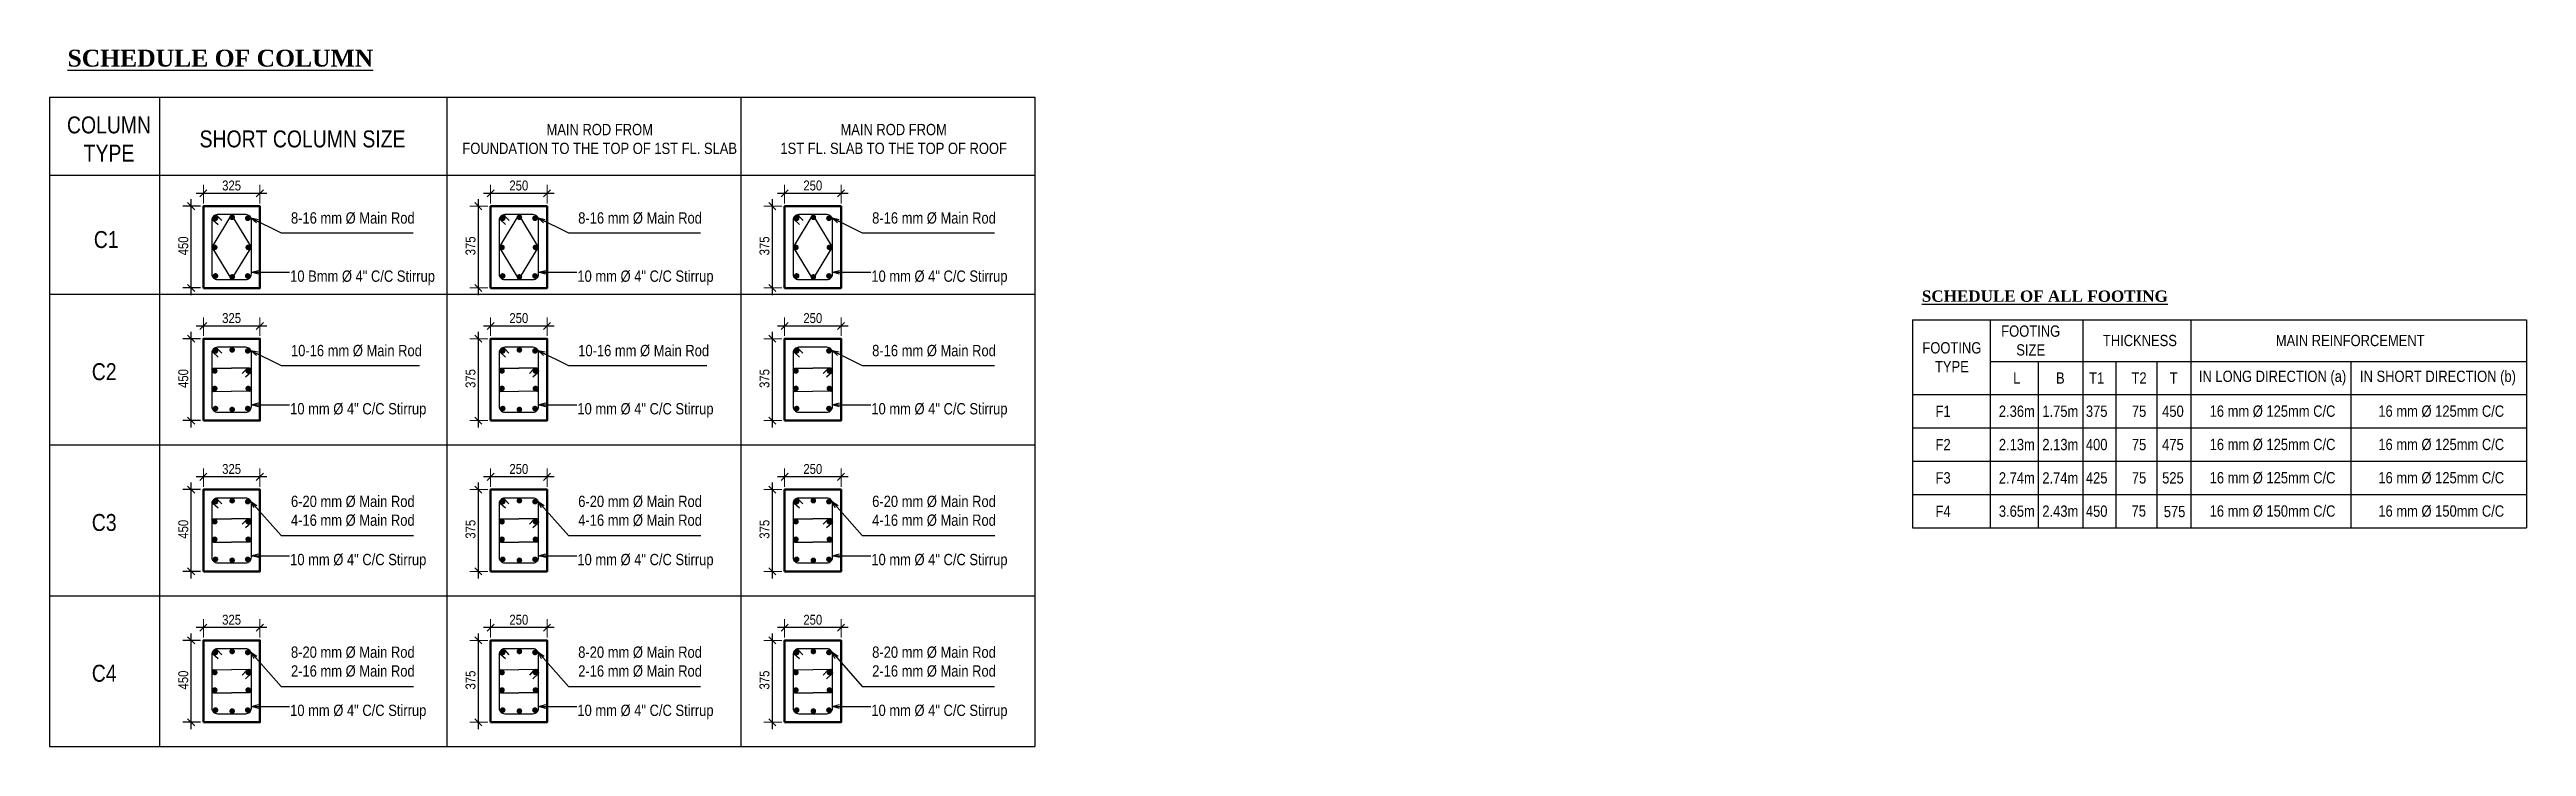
# Model space of a CAD drawing. Header units: inches. Extents: x -4010 to 65129, y -40138 to -1318.
# Drawn here: x 46919.8 to 47358.4, y -39032.2 to -38908.7 of the extents above; entities that cross this region are included whole.
import ezdxf

# ---------------------------------------------------------------- set-up
doc = ezdxf.new("R2010")
doc.units = ezdxf.units.IN
doc.header["$MEASUREMENT"] = 0
doc.header["$PDMODE"] = 99
doc.layers.add('Column', color=2, linetype='Continuous', lineweight=50)
doc.layers.add('DIM', color=7, linetype='Continuous', lineweight=15)
doc.layers.add('Rod', color=1, linetype='Continuous')
doc.layers.add('TEX', color=7, linetype='Continuous')
doc.styles.get("Standard").update_dxf_attribs({"font": 'ARIALN.TTF'})
doc.dimstyles.new('_20', dxfattribs={"dimscale": 0.25, "dimtxt": 7, "dimasz": 5, "dimexe": 6, "dimexo": 2, "dimgap": 2, "dimtad": 1, "dimdec": 1, "dimzin": 3, "dimdsep": 46, "dimlunit": 4, "dimtxsty": 'Standard', "dimblk": 'OBLIQUE', "dimcen": 0, "dimdle": 5, "dimclrt": 7, "dimazin": 0, "dimtfac": 0.0375, "dimtdec": 1, "dimtofl": 0, "dimtmove": 0, "dimatfit": 3, "dimldrblk": 'OPEN30', "dimfxl": 6, "dimtvp": 0.8, "dimtolj": 1, "dimtzin": 0, "dimlwe": -1, "dimarcsym": 0})

msp = doc.modelspace()

# ---------------------------------------------------------------- texts
at = {"layer": 'TEX'}
for s, insert, char_height, width, attachment_point in [('{\\fTimes New Roman|b1|i0|c0|p18;\\LSCHEDULE OF COLUMN}', (46923.007, -38908.762), 3, 53.91448, 1), ('COLUMN \\PTYPE', (46930.353, -38924.596), 3, 13.0958, 5), ('SHORT COLUMN SIZE', (46964.62, -38924.596), 3, 57.9349, 5), ('MAIN ROD FROM\\PFOUNDATION TO THE TOP OF 1ST FL. SLAB', (47017.24, -38924.596), 2, 57.9349, 5), ('MAIN ROD FROM\\P1ST FL. SLAB TO THE TOP OF ROOF', (47069.287, -38924.596), 2, 57.9349, 5), ('8-16 mm Ø Main Rod', (46962.574, -38937.579), 2, 29.41889, 1), ('8-16 mm Ø Main Rod', (47013.434, -38937.579), 2, 29.41889, 1), ('8-16 mm Ø Main Rod', (47065.481, -38937.579), 2, 29.41889, 1), ('{\\H2.778x;C1}', (46929.863, -38942.425), 1.08, 37.64891, 5), ('10 Bmm Ø 4" C/C Stirrup', (46962.428, -38947.889), 2, 38.12995, 1), ('10 mm Ø 4" C/C Stirrup', (47013.289, -38947.889), 2, 38.12995, 1), ('10 mm Ø 4" C/C Stirrup', (47065.336, -38947.889), 2, 38.12995, 1), ('{\\fTimes New Roman|b1|i0|c0|p18;\\LSCHEDULE OF ALL FOOTING}', (47251.337, -38951.432), 2, 72.7601, 1), ('FOOTING \\PSIZE', (47270.616, -38960.309), 2, 30.87337, 5), ('10-16 mm Ø Main Rod', (46962.574, -38961.079), 2, 29.41889, 1), ('10-16 mm Ø Main Rod', (47013.434, -38961.079), 2, 29.41889, 1), ('8-16 mm Ø Main Rod', (47065.481, -38961.079), 2, 29.41889, 1), ('FOOTING \\PTYPE', (47256.66, -38963.26), 2, 23.53059, 5), ('THICKNESS', (47289.95, -38960.309), 2, 44.51414, 5), ('MAIN REINFORCEMENT', (47327.187, -38960.309), 2, 69.83697, 5), ('{\\H2.778x;C2}', (46929.502, -38965.843), 1.08, 37.64891, 5), ('{\\H1.8519x;L}', (47268.159, -38966.944), 1.08, 19.20441, 5), ('{\\H1.8519x;B}', (47275.857, -38966.944), 1.08, 14.79942, 5), ('{\\H1.8519x;T1}', (47282.298, -38966.944), 1.08, 17.63726, 5), ('T2', (47289.798, -38966.944), 2, 20.4277, 5), ('T', (47295.925, -38966.944), 2, 18.90929, 5), ('IN LONG DIRECTION (a)', (47313.436, -38966.944), 2, 38.66336, 5), ('IN SHORT DIRECTION (b)', (47342.724, -38966.944), 2, 36.42462, 5), ('10 mm Ø 4" C/C Stirrup', (46962.428, -38971.389), 2, 38.12995, 1), ('10 mm Ø 4" C/C Stirrup', (47013.289, -38971.389), 2, 38.12995, 1), ('10 mm Ø 4" C/C Stirrup', (47065.336, -38971.389), 2, 38.12995, 1), ('{\\H1.8519x;F1}', (47255.106, -38972.847), 1.08, 26.6392, 5), ('{\\H1.852x;2.36m}', (47268.159, -38972.847), 1.08, 19.20441, 5), ('{\\H1.852x;1.75m}', (47275.857, -38972.847), 1.08, 14.79942, 5), ('{\\H1.852x;375}', (47282.298, -38972.847), 1.08, 17.63726, 5), ('{\\H1.852x;75}', (47289.798, -38972.847), 1.08, 20.4277, 5), ('{\\H1.852x;450}', (47295.802, -38972.847), 1.08, 18.90929, 5), ('16 mm %%C 125mm C/C', (47313.436, -38972.847), 2, 38.66336, 5), ('16 mm %%C 125mm C/C', (47343.308, -38972.847), 2, 37.5933, 5), ('{\\H1.852x;F2}', (47255.106, -38978.75), 1.08, 26.6392, 5), ('{\\H1.852x;2.13m}', (47268.159, -38978.75), 1.08, 19.20441, 5), ('{\\H1.852x;2.13m}', (47275.857, -38978.75), 1.08, 14.79942, 5), ('{\\H1.852x;400}', (47282.298, -38978.75), 1.08, 17.63726, 5), ('{\\H1.852x;75}', (47289.798, -38978.75), 1.08, 20.4277, 5), ('{\\H1.852x;475}', (47295.802, -38978.75), 1.08, 18.90929, 5), ('16 mm %%C 125mm C/C', (47313.436, -38978.75), 2, 38.66336, 5), ('16 mm %%C 125mm C/C', (47343.308, -38978.75), 2, 37.5933, 5), ('{\\H1.852x;F3}', (47255.106, -38984.652), 1.08, 26.6392, 5), ('{\\H1.852x;2.74m}', (47268.159, -38984.652), 1.08, 19.20441, 5), ('{\\H1.852x;2.74m}', (47275.857, -38984.652), 1.08, 14.79942, 5), ('{\\H1.852x;425}', (47282.298, -38984.652), 1.08, 17.63726, 5), ('{\\H1.852x;75}', (47289.798, -38984.652), 1.08, 20.4277, 5), ('{\\H1.852x;525}', (47295.802, -38984.652), 1.08, 18.90929, 5), ('16 mm %%C 125mm C/C', (47313.436, -38984.652), 2, 38.66336, 5), ('16 mm %%C 125mm C/C', (47343.308, -38984.652), 2, 37.5933, 5), ('6-20 mm Ø Main Rod\\P4-16 mm Ø Main Rod', (46962.574, -38987.801), 2, 29.41889, 1), ('6-20 mm Ø Main Rod\\P4-16 mm Ø Main Rod', (47013.434, -38987.801), 2, 29.41889, 1), ('6-20 mm Ø Main Rod\\P4-16 mm Ø Main Rod', (47065.481, -38987.801), 2, 29.41889, 1), ('{\\H2.778x;C3}', (46929.502, -38992.565), 1.08, 37.64891, 5), ('{\\H1.852x;F4}', (47255.106, -38990.555), 1.08, 26.6392, 5), ('{\\H1.852x;3.65m}', (47268.159, -38990.555), 1.08, 19.20441, 5), ('{\\H1.852x;2.43m}', (47275.857, -38990.555), 1.08, 14.79942, 5), ('{\\H1.852x;450}', (47282.298, -38990.555), 1.08, 17.63726, 5), ('{\\H1.852x;75}', (47289.748, -38990.523), 1.08, 20.4277, 5), ('{\\H1.852x;575}', (47296.086, -38990.622), 1.08, 20.4277, 5), ('16 mm %%C 150mm C/C', (47313.436, -38990.555), 2, 38.66336, 5), ('16 mm %%C 150mm C/C', (47343.308, -38990.555), 2, 37.5933, 5), ('10 mm Ø 4" C/C Stirrup', (46962.428, -38998.111), 2, 38.12995, 1), ('10 mm Ø 4" C/C Stirrup', (47013.289, -38998.111), 2, 38.12995, 1), ('10 mm Ø 4" C/C Stirrup', (47065.336, -38998.111), 2, 38.12995, 1), ('8-20 mm Ø Main Rod\\P2-16 mm Ø Main Rod', (46962.574, -39014.523), 2, 29.41889, 1), ('8-20 mm Ø Main Rod\\P2-16 mm Ø Main Rod', (47013.434, -39014.523), 2, 29.41889, 1), ('8-20 mm Ø Main Rod\\P2-16 mm Ø Main Rod', (47065.481, -39014.523), 2, 29.41889, 1), ('{\\H2.778x;C4}', (46929.502, -39019.287), 1.08, 37.64891, 5), ('10 mm Ø 4" C/C Stirrup', (46962.428, -39024.833), 2, 38.12995, 1), ('10 mm Ø 4" C/C Stirrup', (47013.289, -39024.833), 2, 38.12995, 1), ('10 mm Ø 4" C/C Stirrup', (47065.336, -39024.833), 2, 38.12995, 1)]:
    msp.add_mtext(s, dxfattribs=dict(at, insert=insert, char_height=char_height, width=width, attachment_point=attachment_point))

# ---------------------------------------------------------------- blocks, each defined once
blk = doc.blocks.new('_Oblique')
at = {"color": 0, "linetype": 'ByBlock', "lineweight": -2}
blk.add_line((-0.5, -0.5), (0.5, 0.5), dxfattribs=at)
blk = doc.blocks.new('*D1413')
at = {"layer": 'Defpoints', "color": 0}
for p in [(46995.76, -38959.99), (46997.92, -38959.99), (46997.92, -38974.49)]:
    blk.add_point(p, dxfattribs=at)
at = {"layer": 'DIM', "color": 0}
for p, q in [((46997.42, -38959.99), (46994.26, -38959.99)), ((46997.42, -38974.49), (46994.26, -38974.49))]:
    blk.add_line(p, q, dxfattribs=at)
at = {"layer": 'DIM', "color": 0, "lineweight": -2}
blk.add_line((46995.76, -38975.74), (46995.76, -38958.74), dxfattribs=at)
at = {"layer": 'DIM', "color": 0, "lineweight": -2, "xscale": 1.25, "yscale": 1.25, "zscale": 1.25}
for p, rotation in [((46995.76, -38959.99), 90), ((46995.76, -38974.49), 270)]:
    blk.add_blockref('_Oblique', p, dxfattribs=dict(at, rotation=rotation))
at = {"layer": 'DIM', "color": 7, "insert": (46994.37, -38967.03), "char_height": 1.75, "attachment_point": 5, "rotation": 90}
blk.add_mtext('\\A1;375', dxfattribs=at)
blk = doc.blocks.new('_Open30')
at = {"color": 0, "linetype": 'ByBlock', "lineweight": -2}
for p, q in [((-1, 0.27), (0, 0)), ((0, 0), (-1, -0.27)), ((0, 0), (-1, 0))]:
    blk.add_line(p, q, dxfattribs=at)
blk = doc.blocks.new('*D1425')
at = {"layer": 'Defpoints', "color": 0}
for p in [(46997.92, -38957.74), (46997.92, -38959.99), (47007.92, -38959.99)]:
    blk.add_point(p, dxfattribs=at)
at = {"layer": 'DIM', "color": 0, "lineweight": -2}
blk.add_line((47009.17, -38957.74), (46996.67, -38957.74), dxfattribs=at)
at = {"layer": 'DIM', "color": 0}
for p, q in [((46997.92, -38959.49), (46997.92, -38956.24)), ((47007.92, -38959.49), (47007.92, -38956.24))]:
    blk.add_line(p, q, dxfattribs=at)
at = {"layer": 'DIM', "color": 0, "lineweight": -2, "xscale": 1.25, "yscale": 1.25, "zscale": 1.25, "rotation": 180}
blk.add_blockref('_Oblique', (46997.92, -38957.74), dxfattribs=at)
at = {"layer": 'DIM', "color": 0, "lineweight": -2, "xscale": 1.25, "yscale": 1.25, "zscale": 1.25}
blk.add_blockref('_Oblique', (47007.92, -38957.74), dxfattribs=at)
at = {"layer": 'DIM', "color": 7, "insert": (47002.92, -38956.34), "char_height": 1.75, "attachment_point": 5}
blk.add_mtext('\\A1;250', dxfattribs=at)
blk = doc.blocks.new('*D1414')
at = {"layer": 'Defpoints', "color": 0}
for p in [(46944.9, -38959.99), (46947.06, -38959.99), (46947.06, -38974.49)]:
    blk.add_point(p, dxfattribs=at)
at = {"layer": 'TEX', "color": 0}
for p, q in [((46946.56, -38959.99), (46943.4, -38959.99)), ((46946.56, -38974.49), (46943.4, -38974.49))]:
    blk.add_line(p, q, dxfattribs=at)
at = {"layer": 'TEX', "color": 0, "lineweight": -2}
blk.add_line((46944.9, -38975.74), (46944.9, -38958.74), dxfattribs=at)
at = {"layer": 'TEX', "color": 0, "lineweight": -2, "xscale": 1.25, "yscale": 1.25, "zscale": 1.25}
for p, rotation in [((46944.9, -38959.99), 90), ((46944.9, -38974.49), 270)]:
    blk.add_blockref('_Oblique', p, dxfattribs=dict(at, rotation=rotation))
at = {"layer": 'TEX', "color": 7, "insert": (46943.51, -38967.03), "char_height": 1.75, "attachment_point": 5, "rotation": 90}
blk.add_mtext('\\A1;450', dxfattribs=at)
blk = doc.blocks.new('*D1426')
at = {"layer": 'Defpoints', "color": 0}
for p in [(46947.06, -38957.74), (46947.06, -38959.99), (46957.06, -38959.99)]:
    blk.add_point(p, dxfattribs=at)
at = {"layer": 'DIM', "color": 0, "lineweight": -2}
blk.add_line((46958.31, -38957.74), (46945.81, -38957.74), dxfattribs=at)
at = {"layer": 'DIM', "color": 0}
for p, q in [((46947.06, -38959.49), (46947.06, -38956.24)), ((46957.06, -38959.49), (46957.06, -38956.24))]:
    blk.add_line(p, q, dxfattribs=at)
at = {"layer": 'DIM', "color": 0, "lineweight": -2, "xscale": 1.25, "yscale": 1.25, "zscale": 1.25, "rotation": 180}
blk.add_blockref('_Oblique', (46947.06, -38957.74), dxfattribs=at)
at = {"layer": 'DIM', "color": 0, "lineweight": -2, "xscale": 1.25, "yscale": 1.25, "zscale": 1.25}
blk.add_blockref('_Oblique', (46957.06, -38957.74), dxfattribs=at)
at = {"layer": 'DIM', "color": 7, "insert": (46952.06, -38956.34), "char_height": 1.75, "attachment_point": 5}
blk.add_mtext('\\A1;325', dxfattribs=at)
blk = doc.blocks.new('*D1415')
at = {"layer": 'Defpoints', "color": 0}
for p in [(47047.81, -38959.99), (47049.97, -38959.99), (47049.97, -38974.49)]:
    blk.add_point(p, dxfattribs=at)
at = {"layer": 'DIM', "color": 0}
for p, q in [((47049.47, -38959.99), (47046.31, -38959.99)), ((47049.47, -38974.49), (47046.31, -38974.49))]:
    blk.add_line(p, q, dxfattribs=at)
at = {"layer": 'DIM', "color": 0, "lineweight": -2}
blk.add_line((47047.81, -38975.74), (47047.81, -38958.74), dxfattribs=at)
at = {"layer": 'DIM', "color": 0, "lineweight": -2, "xscale": 1.25, "yscale": 1.25, "zscale": 1.25}
for p, rotation in [((47047.81, -38959.99), 90), ((47047.81, -38974.49), 270)]:
    blk.add_blockref('_Oblique', p, dxfattribs=dict(at, rotation=rotation))
at = {"layer": 'DIM', "color": 7, "insert": (47046.42, -38967.03), "char_height": 1.75, "attachment_point": 5, "rotation": 90}
blk.add_mtext('\\A1;375', dxfattribs=at)
blk = doc.blocks.new('*D1427')
at = {"layer": 'Defpoints', "color": 0}
for p in [(47049.97, -38957.74), (47049.97, -38959.99), (47059.97, -38959.99)]:
    blk.add_point(p, dxfattribs=at)
at = {"layer": 'DIM', "color": 0, "lineweight": -2}
blk.add_line((47061.22, -38957.74), (47048.72, -38957.74), dxfattribs=at)
at = {"layer": 'DIM', "color": 0}
for p, q in [((47049.97, -38959.49), (47049.97, -38956.24)), ((47059.97, -38959.49), (47059.97, -38956.24))]:
    blk.add_line(p, q, dxfattribs=at)
at = {"layer": 'DIM', "color": 0, "lineweight": -2, "xscale": 1.25, "yscale": 1.25, "zscale": 1.25, "rotation": 180}
blk.add_blockref('_Oblique', (47049.97, -38957.74), dxfattribs=at)
at = {"layer": 'DIM', "color": 0, "lineweight": -2, "xscale": 1.25, "yscale": 1.25, "zscale": 1.25}
blk.add_blockref('_Oblique', (47059.97, -38957.74), dxfattribs=at)
at = {"layer": 'DIM', "color": 7, "insert": (47054.97, -38956.34), "char_height": 1.75, "attachment_point": 5}
blk.add_mtext('\\A1;250', dxfattribs=at)
blk = doc.blocks.new('*D1416')
at = {"layer": 'Defpoints', "color": 0}
for p in [(46995.76, -38986.72), (46997.92, -38986.72), (46997.92, -39001.22)]:
    blk.add_point(p, dxfattribs=at)
at = {"layer": 'DIM', "color": 0}
for p, q in [((46997.42, -38986.72), (46994.26, -38986.72)), ((46997.42, -39001.22), (46994.26, -39001.22))]:
    blk.add_line(p, q, dxfattribs=at)
at = {"layer": 'DIM', "color": 0, "lineweight": -2}
blk.add_line((46995.76, -39002.47), (46995.76, -38985.47), dxfattribs=at)
at = {"layer": 'DIM', "color": 0, "lineweight": -2, "xscale": 1.25, "yscale": 1.25, "zscale": 1.25}
for p, rotation in [((46995.76, -38986.72), 90), ((46995.76, -39001.22), 270)]:
    blk.add_blockref('_Oblique', p, dxfattribs=dict(at, rotation=rotation))
at = {"layer": 'DIM', "color": 7, "insert": (46994.37, -38993.75), "char_height": 1.75, "attachment_point": 5, "rotation": 90}
blk.add_mtext('\\A1;375', dxfattribs=at)
blk = doc.blocks.new('*D1428')
at = {"layer": 'Defpoints', "color": 0}
for p in [(46997.92, -38984.46), (46997.92, -38986.72), (47007.92, -38986.72)]:
    blk.add_point(p, dxfattribs=at)
at = {"layer": 'DIM', "color": 0, "lineweight": -2}
blk.add_line((47009.17, -38984.46), (46996.67, -38984.46), dxfattribs=at)
at = {"layer": 'DIM', "color": 0}
for p, q in [((46997.92, -38986.22), (46997.92, -38982.96)), ((47007.92, -38986.22), (47007.92, -38982.96))]:
    blk.add_line(p, q, dxfattribs=at)
at = {"layer": 'DIM', "color": 0, "lineweight": -2, "xscale": 1.25, "yscale": 1.25, "zscale": 1.25, "rotation": 180}
blk.add_blockref('_Oblique', (46997.92, -38984.46), dxfattribs=at)
at = {"layer": 'DIM', "color": 0, "lineweight": -2, "xscale": 1.25, "yscale": 1.25, "zscale": 1.25}
blk.add_blockref('_Oblique', (47007.92, -38984.46), dxfattribs=at)
at = {"layer": 'DIM', "color": 7, "insert": (47002.92, -38983.07), "char_height": 1.75, "attachment_point": 5}
blk.add_mtext('\\A1;250', dxfattribs=at)
blk = doc.blocks.new('*D1417')
at = {"layer": 'Defpoints', "color": 0}
for p in [(46944.9, -38986.72), (46947.06, -38986.72), (46947.06, -39001.22)]:
    blk.add_point(p, dxfattribs=at)
at = {"layer": 'TEX', "color": 0}
for p, q in [((46946.56, -38986.72), (46943.4, -38986.72)), ((46946.56, -39001.22), (46943.4, -39001.22))]:
    blk.add_line(p, q, dxfattribs=at)
at = {"layer": 'TEX', "color": 0, "lineweight": -2}
blk.add_line((46944.9, -39002.47), (46944.9, -38985.47), dxfattribs=at)
at = {"layer": 'TEX', "color": 0, "lineweight": -2, "xscale": 1.25, "yscale": 1.25, "zscale": 1.25}
for p, rotation in [((46944.9, -38986.72), 90), ((46944.9, -39001.22), 270)]:
    blk.add_blockref('_Oblique', p, dxfattribs=dict(at, rotation=rotation))
at = {"layer": 'TEX', "color": 7, "insert": (46943.51, -38993.75), "char_height": 1.75, "attachment_point": 5, "rotation": 90}
blk.add_mtext('\\A1;450', dxfattribs=at)
blk = doc.blocks.new('*D1429')
at = {"layer": 'Defpoints', "color": 0}
for p in [(46947.06, -38984.46), (46947.06, -38986.72), (46957.06, -38986.72)]:
    blk.add_point(p, dxfattribs=at)
at = {"layer": 'DIM', "color": 0, "lineweight": -2}
blk.add_line((46958.31, -38984.46), (46945.81, -38984.46), dxfattribs=at)
at = {"layer": 'DIM', "color": 0}
for p, q in [((46947.06, -38986.22), (46947.06, -38982.96)), ((46957.06, -38986.22), (46957.06, -38982.96))]:
    blk.add_line(p, q, dxfattribs=at)
at = {"layer": 'DIM', "color": 0, "lineweight": -2, "xscale": 1.25, "yscale": 1.25, "zscale": 1.25, "rotation": 180}
blk.add_blockref('_Oblique', (46947.06, -38984.46), dxfattribs=at)
at = {"layer": 'DIM', "color": 0, "lineweight": -2, "xscale": 1.25, "yscale": 1.25, "zscale": 1.25}
blk.add_blockref('_Oblique', (46957.06, -38984.46), dxfattribs=at)
at = {"layer": 'DIM', "color": 7, "insert": (46952.06, -38983.07), "char_height": 1.75, "attachment_point": 5}
blk.add_mtext('\\A1;325', dxfattribs=at)
blk = doc.blocks.new('*D1418')
at = {"layer": 'Defpoints', "color": 0}
for p in [(46995.76, -38936.49), (46997.92, -38936.49), (46997.92, -38950.99)]:
    blk.add_point(p, dxfattribs=at)
at = {"layer": 'DIM', "color": 0, "lineweight": -2}
blk.add_line((46995.76, -38952.24), (46995.76, -38935.24), dxfattribs=at)
at = {"layer": 'DIM', "color": 0}
for p, q in [((46997.42, -38936.49), (46994.26, -38936.49)), ((46997.42, -38950.99), (46994.26, -38950.99))]:
    blk.add_line(p, q, dxfattribs=at)
at = {"layer": 'DIM', "color": 0, "lineweight": -2, "xscale": 1.25, "yscale": 1.25, "zscale": 1.25}
for p, rotation in [((46995.76, -38936.49), 90), ((46995.76, -38950.99), 270)]:
    blk.add_blockref('_Oblique', p, dxfattribs=dict(at, rotation=rotation))
at = {"layer": 'DIM', "color": 7, "insert": (46994.37, -38943.53), "char_height": 1.75, "attachment_point": 5, "rotation": 90}
blk.add_mtext('\\A1;375', dxfattribs=at)
blk = doc.blocks.new('*D1430')
at = {"layer": 'Defpoints', "color": 0}
for p in [(46997.92, -38934.24), (46997.92, -38936.49), (47007.92, -38936.49)]:
    blk.add_point(p, dxfattribs=at)
at = {"layer": 'DIM', "color": 0, "lineweight": -2}
blk.add_line((47009.17, -38934.24), (46996.67, -38934.24), dxfattribs=at)
at = {"layer": 'DIM', "color": 0}
for p, q in [((46997.92, -38935.99), (46997.92, -38932.74)), ((47007.92, -38935.99), (47007.92, -38932.74))]:
    blk.add_line(p, q, dxfattribs=at)
at = {"layer": 'DIM', "color": 0, "lineweight": -2, "xscale": 1.25, "yscale": 1.25, "zscale": 1.25, "rotation": 180}
blk.add_blockref('_Oblique', (46997.92, -38934.24), dxfattribs=at)
at = {"layer": 'DIM', "color": 0, "lineweight": -2, "xscale": 1.25, "yscale": 1.25, "zscale": 1.25}
blk.add_blockref('_Oblique', (47007.92, -38934.24), dxfattribs=at)
at = {"layer": 'DIM', "color": 7, "insert": (47002.92, -38932.84), "char_height": 1.75, "attachment_point": 5}
blk.add_mtext('\\A1;250', dxfattribs=at)
blk = doc.blocks.new('*D1419')
at = {"layer": 'Defpoints', "color": 0}
for p in [(46944.9, -38936.49), (46947.06, -38936.49), (46947.06, -38950.99)]:
    blk.add_point(p, dxfattribs=at)
at = {"layer": 'TEX', "color": 0, "lineweight": -2}
blk.add_line((46944.9, -38952.24), (46944.9, -38935.24), dxfattribs=at)
at = {"layer": 'TEX', "color": 0}
for p, q in [((46946.56, -38936.49), (46943.4, -38936.49)), ((46946.56, -38950.99), (46943.4, -38950.99))]:
    blk.add_line(p, q, dxfattribs=at)
at = {"layer": 'TEX', "color": 0, "lineweight": -2, "xscale": 1.25, "yscale": 1.25, "zscale": 1.25}
for p, rotation in [((46944.9, -38936.49), 90), ((46944.9, -38950.99), 270)]:
    blk.add_blockref('_Oblique', p, dxfattribs=dict(at, rotation=rotation))
at = {"layer": 'TEX', "color": 7, "insert": (46943.51, -38943.53), "char_height": 1.75, "attachment_point": 5, "rotation": 90}
blk.add_mtext('\\A1;450', dxfattribs=at)
blk = doc.blocks.new('*D1431')
at = {"layer": 'Defpoints', "color": 0}
for p in [(46947.06, -38934.24), (46947.06, -38936.49), (46957.06, -38936.49)]:
    blk.add_point(p, dxfattribs=at)
at = {"layer": 'DIM', "color": 0, "lineweight": -2}
blk.add_line((46958.31, -38934.24), (46945.81, -38934.24), dxfattribs=at)
at = {"layer": 'DIM', "color": 0}
for p, q in [((46947.06, -38935.99), (46947.06, -38932.74)), ((46957.06, -38935.99), (46957.06, -38932.74))]:
    blk.add_line(p, q, dxfattribs=at)
at = {"layer": 'DIM', "color": 0, "lineweight": -2, "xscale": 1.25, "yscale": 1.25, "zscale": 1.25, "rotation": 180}
blk.add_blockref('_Oblique', (46947.06, -38934.24), dxfattribs=at)
at = {"layer": 'DIM', "color": 0, "lineweight": -2, "xscale": 1.25, "yscale": 1.25, "zscale": 1.25}
blk.add_blockref('_Oblique', (46957.06, -38934.24), dxfattribs=at)
at = {"layer": 'DIM', "color": 7, "insert": (46952.06, -38932.84), "char_height": 1.75, "attachment_point": 5}
blk.add_mtext('\\A1;325', dxfattribs=at)
blk = doc.blocks.new('*D1420')
at = {"layer": 'Defpoints', "color": 0}
for p in [(47047.81, -38936.49), (47049.97, -38936.49), (47049.97, -38950.99)]:
    blk.add_point(p, dxfattribs=at)
at = {"layer": 'DIM', "color": 0, "lineweight": -2}
blk.add_line((47047.81, -38952.24), (47047.81, -38935.24), dxfattribs=at)
at = {"layer": 'DIM', "color": 0}
for p, q in [((47049.47, -38936.49), (47046.31, -38936.49)), ((47049.47, -38950.99), (47046.31, -38950.99))]:
    blk.add_line(p, q, dxfattribs=at)
at = {"layer": 'DIM', "color": 0, "lineweight": -2, "xscale": 1.25, "yscale": 1.25, "zscale": 1.25}
for p, rotation in [((47047.81, -38936.49), 90), ((47047.81, -38950.99), 270)]:
    blk.add_blockref('_Oblique', p, dxfattribs=dict(at, rotation=rotation))
at = {"layer": 'DIM', "color": 7, "insert": (47046.42, -38943.53), "char_height": 1.75, "attachment_point": 5, "rotation": 90}
blk.add_mtext('\\A1;375', dxfattribs=at)
blk = doc.blocks.new('*D1432')
at = {"layer": 'Defpoints', "color": 0}
for p in [(47049.97, -38934.24), (47049.97, -38936.49), (47059.97, -38936.49)]:
    blk.add_point(p, dxfattribs=at)
at = {"layer": 'DIM', "color": 0, "lineweight": -2}
blk.add_line((47061.22, -38934.24), (47048.72, -38934.24), dxfattribs=at)
at = {"layer": 'DIM', "color": 0}
for p, q in [((47049.97, -38935.99), (47049.97, -38932.74)), ((47059.97, -38935.99), (47059.97, -38932.74))]:
    blk.add_line(p, q, dxfattribs=at)
at = {"layer": 'DIM', "color": 0, "lineweight": -2, "xscale": 1.25, "yscale": 1.25, "zscale": 1.25, "rotation": 180}
blk.add_blockref('_Oblique', (47049.97, -38934.24), dxfattribs=at)
at = {"layer": 'DIM', "color": 0, "lineweight": -2, "xscale": 1.25, "yscale": 1.25, "zscale": 1.25}
blk.add_blockref('_Oblique', (47059.97, -38934.24), dxfattribs=at)
at = {"layer": 'DIM', "color": 7, "insert": (47054.97, -38932.84), "char_height": 1.75, "attachment_point": 5}
blk.add_mtext('\\A1;250', dxfattribs=at)
blk = doc.blocks.new('*D1421')
at = {"layer": 'Defpoints', "color": 0}
for p in [(47047.81, -38986.72), (47049.97, -38986.72), (47049.97, -39001.22)]:
    blk.add_point(p, dxfattribs=at)
at = {"layer": 'DIM', "color": 0}
for p, q in [((47049.47, -38986.72), (47046.31, -38986.72)), ((47049.47, -39001.22), (47046.31, -39001.22))]:
    blk.add_line(p, q, dxfattribs=at)
at = {"layer": 'DIM', "color": 0, "lineweight": -2}
blk.add_line((47047.81, -39002.47), (47047.81, -38985.47), dxfattribs=at)
at = {"layer": 'DIM', "color": 0, "lineweight": -2, "xscale": 1.25, "yscale": 1.25, "zscale": 1.25}
for p, rotation in [((47047.81, -38986.72), 90), ((47047.81, -39001.22), 270)]:
    blk.add_blockref('_Oblique', p, dxfattribs=dict(at, rotation=rotation))
at = {"layer": 'DIM', "color": 7, "insert": (47046.42, -38993.75), "char_height": 1.75, "attachment_point": 5, "rotation": 90}
blk.add_mtext('\\A1;375', dxfattribs=at)
blk = doc.blocks.new('*D1433')
at = {"layer": 'Defpoints', "color": 0}
for p in [(47049.97, -38984.46), (47049.97, -38986.72), (47059.97, -38986.72)]:
    blk.add_point(p, dxfattribs=at)
at = {"layer": 'DIM', "color": 0, "lineweight": -2}
blk.add_line((47061.22, -38984.46), (47048.72, -38984.46), dxfattribs=at)
at = {"layer": 'DIM', "color": 0}
for p, q in [((47049.97, -38986.22), (47049.97, -38982.96)), ((47059.97, -38986.22), (47059.97, -38982.96))]:
    blk.add_line(p, q, dxfattribs=at)
at = {"layer": 'DIM', "color": 0, "lineweight": -2, "xscale": 1.25, "yscale": 1.25, "zscale": 1.25, "rotation": 180}
blk.add_blockref('_Oblique', (47049.97, -38984.46), dxfattribs=at)
at = {"layer": 'DIM', "color": 0, "lineweight": -2, "xscale": 1.25, "yscale": 1.25, "zscale": 1.25}
blk.add_blockref('_Oblique', (47059.97, -38984.46), dxfattribs=at)
at = {"layer": 'DIM', "color": 7, "insert": (47054.97, -38983.07), "char_height": 1.75, "attachment_point": 5}
blk.add_mtext('\\A1;250', dxfattribs=at)
blk = doc.blocks.new('*D1422')
at = {"layer": 'Defpoints', "color": 0}
for p in [(46995.76, -39013.44), (46997.92, -39013.44), (46997.92, -39027.94)]:
    blk.add_point(p, dxfattribs=at)
at = {"layer": 'DIM', "color": 0}
for p, q in [((46997.42, -39013.44), (46994.26, -39013.44)), ((46997.42, -39027.94), (46994.26, -39027.94))]:
    blk.add_line(p, q, dxfattribs=at)
at = {"layer": 'DIM', "color": 0, "lineweight": -2}
blk.add_line((46995.76, -39029.19), (46995.76, -39012.19), dxfattribs=at)
at = {"layer": 'DIM', "color": 0, "lineweight": -2, "xscale": 1.25, "yscale": 1.25, "zscale": 1.25}
for p, rotation in [((46995.76, -39013.44), 90), ((46995.76, -39027.94), 270)]:
    blk.add_blockref('_Oblique', p, dxfattribs=dict(at, rotation=rotation))
at = {"layer": 'DIM', "color": 7, "insert": (46994.37, -39020.47), "char_height": 1.75, "attachment_point": 5, "rotation": 90}
blk.add_mtext('\\A1;375', dxfattribs=at)
blk = doc.blocks.new('*D1434')
at = {"layer": 'Defpoints', "color": 0}
for p in [(46997.92, -39011.18), (46997.92, -39013.44), (47007.92, -39013.44)]:
    blk.add_point(p, dxfattribs=at)
at = {"layer": 'DIM', "color": 0}
for p, q in [((46997.92, -39012.94), (46997.92, -39009.68)), ((47007.92, -39012.94), (47007.92, -39009.68))]:
    blk.add_line(p, q, dxfattribs=at)
at = {"layer": 'DIM', "color": 0, "lineweight": -2}
blk.add_line((47009.17, -39011.18), (46996.67, -39011.18), dxfattribs=at)
at = {"layer": 'DIM', "color": 0, "lineweight": -2, "xscale": 1.25, "yscale": 1.25, "zscale": 1.25, "rotation": 180}
blk.add_blockref('_Oblique', (46997.92, -39011.18), dxfattribs=at)
at = {"layer": 'DIM', "color": 0, "lineweight": -2, "xscale": 1.25, "yscale": 1.25, "zscale": 1.25}
blk.add_blockref('_Oblique', (47007.92, -39011.18), dxfattribs=at)
at = {"layer": 'DIM', "color": 7, "insert": (47002.92, -39009.79), "char_height": 1.75, "attachment_point": 5}
blk.add_mtext('\\A1;250', dxfattribs=at)
blk = doc.blocks.new('*D1423')
at = {"layer": 'Defpoints', "color": 0}
for p in [(46944.9, -39013.44), (46947.06, -39013.44), (46947.06, -39027.94)]:
    blk.add_point(p, dxfattribs=at)
at = {"layer": 'TEX', "color": 0}
for p, q in [((46946.56, -39013.44), (46943.4, -39013.44)), ((46946.56, -39027.94), (46943.4, -39027.94))]:
    blk.add_line(p, q, dxfattribs=at)
at = {"layer": 'TEX', "color": 0, "lineweight": -2}
blk.add_line((46944.9, -39029.19), (46944.9, -39012.19), dxfattribs=at)
at = {"layer": 'TEX', "color": 0, "lineweight": -2, "xscale": 1.25, "yscale": 1.25, "zscale": 1.25}
for p, rotation in [((46944.9, -39013.44), 90), ((46944.9, -39027.94), 270)]:
    blk.add_blockref('_Oblique', p, dxfattribs=dict(at, rotation=rotation))
at = {"layer": 'TEX', "color": 7, "insert": (46943.51, -39020.47), "char_height": 1.75, "attachment_point": 5, "rotation": 90}
blk.add_mtext('\\A1;450', dxfattribs=at)
blk = doc.blocks.new('*D1435')
at = {"layer": 'Defpoints', "color": 0}
for p in [(46947.06, -39011.18), (46947.06, -39013.44), (46957.06, -39013.44)]:
    blk.add_point(p, dxfattribs=at)
at = {"layer": 'DIM', "color": 0}
for p, q in [((46947.06, -39012.94), (46947.06, -39009.68)), ((46957.06, -39012.94), (46957.06, -39009.68))]:
    blk.add_line(p, q, dxfattribs=at)
at = {"layer": 'DIM', "color": 0, "lineweight": -2}
blk.add_line((46958.31, -39011.18), (46945.81, -39011.18), dxfattribs=at)
at = {"layer": 'DIM', "color": 0, "lineweight": -2, "xscale": 1.25, "yscale": 1.25, "zscale": 1.25, "rotation": 180}
blk.add_blockref('_Oblique', (46947.06, -39011.18), dxfattribs=at)
at = {"layer": 'DIM', "color": 0, "lineweight": -2, "xscale": 1.25, "yscale": 1.25, "zscale": 1.25}
blk.add_blockref('_Oblique', (46957.06, -39011.18), dxfattribs=at)
at = {"layer": 'DIM', "color": 7, "insert": (46952.06, -39009.79), "char_height": 1.75, "attachment_point": 5}
blk.add_mtext('\\A1;325', dxfattribs=at)
blk = doc.blocks.new('*D1424')
at = {"layer": 'Defpoints', "color": 0}
for p in [(47047.81, -39013.44), (47049.97, -39013.44), (47049.97, -39027.94)]:
    blk.add_point(p, dxfattribs=at)
at = {"layer": 'DIM', "color": 0}
for p, q in [((47049.47, -39013.44), (47046.31, -39013.44)), ((47049.47, -39027.94), (47046.31, -39027.94))]:
    blk.add_line(p, q, dxfattribs=at)
at = {"layer": 'DIM', "color": 0, "lineweight": -2}
blk.add_line((47047.81, -39029.19), (47047.81, -39012.19), dxfattribs=at)
at = {"layer": 'DIM', "color": 0, "lineweight": -2, "xscale": 1.25, "yscale": 1.25, "zscale": 1.25}
for p, rotation in [((47047.81, -39013.44), 90), ((47047.81, -39027.94), 270)]:
    blk.add_blockref('_Oblique', p, dxfattribs=dict(at, rotation=rotation))
at = {"layer": 'DIM', "color": 7, "insert": (47046.42, -39020.47), "char_height": 1.75, "attachment_point": 5, "rotation": 90}
blk.add_mtext('\\A1;375', dxfattribs=at)
blk = doc.blocks.new('*D1436')
at = {"layer": 'Defpoints', "color": 0}
for p in [(47049.97, -39011.18), (47049.97, -39013.44), (47059.97, -39013.44)]:
    blk.add_point(p, dxfattribs=at)
at = {"layer": 'DIM', "color": 0}
for p, q in [((47049.97, -39012.94), (47049.97, -39009.68)), ((47059.97, -39012.94), (47059.97, -39009.68))]:
    blk.add_line(p, q, dxfattribs=at)
at = {"layer": 'DIM', "color": 0, "lineweight": -2}
blk.add_line((47061.22, -39011.18), (47048.72, -39011.18), dxfattribs=at)
at = {"layer": 'DIM', "color": 0, "lineweight": -2, "xscale": 1.25, "yscale": 1.25, "zscale": 1.25, "rotation": 180}
blk.add_blockref('_Oblique', (47049.97, -39011.18), dxfattribs=at)
at = {"layer": 'DIM', "color": 0, "lineweight": -2, "xscale": 1.25, "yscale": 1.25, "zscale": 1.25}
blk.add_blockref('_Oblique', (47059.97, -39011.18), dxfattribs=at)
at = {"layer": 'DIM', "color": 7, "insert": (47054.97, -39009.79), "char_height": 1.75, "attachment_point": 5}
blk.add_mtext('\\A1;250', dxfattribs=at)

# ---------------------------------------------------------------- dimensions: what is measured, and where the dimension line sits
at = {"layer": 'DIM'}
for base, p1, p2, text, picture, middle in [((46947.062, -38934.237), (46957.062, -38936.494), (46947.062, -38936.494), '325', '*D1431', (46952.062, -38932.844)), ((46997.922, -38934.237), (47007.922, -38936.494), (46997.922, -38936.494), '250', '*D1430', (47002.922, -38932.844)), ((47049.969, -38934.237), (47059.969, -38936.494), (47049.969, -38936.494), '250', '*D1432', (47054.969, -38932.844)), ((46947.062, -38957.737), (46957.062, -38959.993), (46947.062, -38959.993), '325', '*D1426', (46952.062, -38956.343)), ((46997.922, -38957.737), (47007.922, -38959.993), (46997.922, -38959.993), '250', '*D1425', (47002.922, -38956.343)), ((47049.969, -38957.737), (47059.969, -38959.993), (47049.969, -38959.993), '250', '*D1427', (47054.969, -38956.343)), ((46947.062, -38984.459), (46957.062, -38986.716), (46947.062, -38986.716), '325', '*D1429', (46952.062, -38983.066)), ((46997.922, -38984.459), (47007.922, -38986.716), (46997.922, -38986.716), '250', '*D1428', (47002.922, -38983.066)), ((47049.969, -38984.459), (47059.969, -38986.716), (47049.969, -38986.716), '250', '*D1433', (47054.969, -38983.066)), ((46947.062, -39011.181), (46957.062, -39013.438), (46947.062, -39013.438), '325', '*D1435', (46952.062, -39009.788)), ((46997.922, -39011.181), (47007.922, -39013.438), (46997.922, -39013.438), '250', '*D1434', (47002.922, -39009.788)), ((47049.969, -39011.181), (47059.969, -39013.438), (47049.969, -39013.438), '250', '*D1436', (47054.969, -39009.788))]:
    dim = msp.add_linear_dim(base=base, p1=p1, p2=p2, text=text, dimstyle='_20', dxfattribs=at)
    dim.commit()
    dim.dimension.update_dxf_attribs({"geometry": picture, "text_midpoint": middle})
for base, p1, p2, picture, middle in [((46995.763, -38936.494), (46997.922, -38950.994), (46997.922, -38936.494), '*D1418', (46995.763, -38943.527)), ((47047.81, -38936.494), (47049.969, -38950.994), (47049.969, -38936.494), '*D1420', (47047.81, -38943.527)), ((46995.763, -38959.993), (46997.922, -38974.493), (46997.922, -38959.993), '*D1413', (46995.763, -38967.027)), ((47047.81, -38959.993), (47049.969, -38974.493), (47049.969, -38959.993), '*D1415', (47047.81, -38967.027)), ((46995.763, -38986.716), (46997.922, -39001.216), (46997.922, -38986.716), '*D1416', (46995.763, -38993.749)), ((47047.81, -38986.716), (47049.969, -39001.216), (47049.969, -38986.716), '*D1421', (47047.81, -38993.749)), ((46995.763, -39013.438), (46997.922, -39027.938), (46997.922, -39013.438), '*D1422', (46995.763, -39020.471)), ((47047.81, -39013.438), (47049.969, -39027.938), (47049.969, -39013.438), '*D1424', (47047.81, -39020.471))]:
    dim = msp.add_linear_dim(base=base, p1=p1, p2=p2, angle=90, text='375', dimstyle='_20', dxfattribs=at)
    dim.commit()
    dim.dimension.update_dxf_attribs({"geometry": picture, "text_midpoint": middle, "dimtype": 160})
at = {"layer": 'TEX'}
for base, p1, p2, picture, middle in [((46944.903, -38936.494), (46947.062, -38950.994), (46947.062, -38936.494), '*D1419', (46944.903, -38943.527)), ((46944.903, -38959.993), (46947.062, -38974.493), (46947.062, -38959.993), '*D1414', (46944.903, -38967.027)), ((46944.903, -38986.716), (46947.062, -39001.216), (46947.062, -38986.716), '*D1417', (46944.903, -38993.749)), ((46944.903, -39013.438), (46947.062, -39027.938), (46947.062, -39013.438), '*D1423', (46944.903, -39020.471))]:
    dim = msp.add_linear_dim(base=base, p1=p1, p2=p2, angle=90, text='450', dimstyle='_20', dxfattribs=at)
    dim.commit()
    dim.dimension.update_dxf_attribs({"geometry": picture, "text_midpoint": middle, "dimtype": 160})

# ---------------------------------------------------------------- hatches: boundary and pattern name
at = {"layer": 'Rod'}
for points in [[(46949.71, -38938.636, -1), (46948.71, -38938.636, -1)], [(46951.659, -38938.464, -1), (46952.659, -38938.464, -1)], [(46954.414, -38938.636, 1), (46955.414, -38938.636, 1)], [(47000.57, -38938.636, -1), (46999.57, -38938.636, -1)], [(47002.52, -38938.464, -1), (47003.52, -38938.464, -1)], [(47005.274, -38938.636, 1), (47006.274, -38938.636, 1)], [(47052.617, -38938.636, -1), (47051.617, -38938.636, -1)], [(47054.567, -38938.464, -1), (47055.567, -38938.464, -1)], [(47057.321, -38938.636, 1), (47058.321, -38938.636, 1)], [(46949.581, -38943.801, 1), (46948.581, -38943.801, 1)], [(46954.499, -38943.801, -1), (46955.499, -38943.801, -1)], [(47000.441, -38943.801, 1), (46999.441, -38943.801, 1)], [(47005.36, -38943.801, -1), (47006.36, -38943.801, -1)], [(47052.488, -38943.801, 1), (47051.488, -38943.801, 1)], [(47057.407, -38943.801, -1), (47058.407, -38943.801, -1)], [(46949.71, -38948.851, 1), (46948.71, -38948.851, 1)], [(46951.659, -38949.024, 1), (46952.659, -38949.024, 1)], [(46954.414, -38948.851, -1), (46955.414, -38948.851, -1)], [(47000.57, -38948.851, 1), (46999.57, -38948.851, 1)], [(47002.52, -38949.024, 1), (47003.52, -38949.024, 1)], [(47005.274, -38948.851, -1), (47006.274, -38948.851, -1)], [(47052.617, -38948.851, 1), (47051.617, -38948.851, 1)], [(47054.567, -38949.024, 1), (47055.567, -38949.024, 1)], [(47057.321, -38948.851, -1), (47058.321, -38948.851, -1)], [(46949.71, -38962.136, -1), (46948.71, -38962.136, -1)], [(46951.659, -38961.963, -1), (46952.659, -38961.963, -1)], [(46954.414, -38962.136, 1), (46955.414, -38962.136, 1)], [(47000.57, -38962.136, -1), (46999.57, -38962.136, -1)], [(47002.52, -38961.963, -1), (47003.52, -38961.963, -1)], [(47005.274, -38962.136, 1), (47006.274, -38962.136, 1)], [(47052.617, -38962.136, -1), (47051.617, -38962.136, -1)], [(47057.321, -38962.136, 1), (47058.321, -38962.136, 1)], [(46949.581, -38965.689, 1), (46948.581, -38965.689, 1)], [(46954.499, -38965.689, -1), (46955.499, -38965.689, -1)], [(47000.441, -38965.689, 1), (46999.441, -38965.689, 1)], [(47005.36, -38965.689, -1), (47006.36, -38965.689, -1)], [(47052.488, -38965.689, 1), (47051.488, -38965.689, 1)], [(47057.407, -38965.689, -1), (47058.407, -38965.689, -1)], [(46949.581, -38968.798, -1), (46948.581, -38968.798, -1)], [(46954.499, -38968.798, 1), (46955.499, -38968.798, 1)], [(47000.441, -38968.798, -1), (46999.441, -38968.798, -1)], [(47005.36, -38968.798, 1), (47006.36, -38968.798, 1)], [(47052.488, -38968.798, -1), (47051.488, -38968.798, -1)], [(47057.407, -38968.798, 1), (47058.407, -38968.798, 1)], [(46949.71, -38972.351, 1), (46948.71, -38972.351, 1)], [(46951.659, -38972.524, 1), (46952.659, -38972.524, 1)], [(46954.414, -38972.351, -1), (46955.414, -38972.351, -1)], [(47000.57, -38972.351, 1), (46999.57, -38972.351, 1)], [(47002.52, -38972.524, 1), (47003.52, -38972.524, 1)], [(47005.274, -38972.351, -1), (47006.274, -38972.351, -1)], [(47052.617, -38972.351, 1), (47051.617, -38972.351, 1)], [(47057.321, -38972.351, -1), (47058.321, -38972.351, -1)], [(46949.71, -38988.858, -1), (46948.71, -38988.858, -1)], [(46951.659, -38988.685, -1), (46952.659, -38988.685, -1)], [(46954.414, -38988.858, 1), (46955.414, -38988.858, 1)], [(47000.57, -38988.858, -1), (46999.57, -38988.858, -1)], [(47002.52, -38988.685, -1), (47003.52, -38988.685, -1)], [(47005.274, -38988.858, 1), (47006.274, -38988.858, 1)], [(47052.617, -38988.858, -1), (47051.617, -38988.858, -1)], [(47054.567, -38988.685, -1), (47055.567, -38988.685, -1)], [(47057.321, -38988.858, 1), (47058.321, -38988.858, 1)], [(46949.581, -38992.411, 1), (46948.581, -38992.411, 1)], [(46954.499, -38992.411, -1), (46955.499, -38992.411, -1)], [(47000.441, -38992.411, 1), (46999.441, -38992.411, 1)], [(47005.36, -38992.411, -1), (47006.36, -38992.411, -1)], [(47052.488, -38992.411, 1), (47051.488, -38992.411, 1)], [(47057.407, -38992.411, -1), (47058.407, -38992.411, -1)], [(46949.581, -38995.52, -1), (46948.581, -38995.52, -1)], [(46954.499, -38995.52, 1), (46955.499, -38995.52, 1)], [(47000.441, -38995.52, -1), (46999.441, -38995.52, -1)], [(47005.36, -38995.52, 1), (47006.36, -38995.52, 1)], [(47052.488, -38995.52, -1), (47051.488, -38995.52, -1)], [(47057.407, -38995.52, 1), (47058.407, -38995.52, 1)], [(46949.71, -38999.073, 1), (46948.71, -38999.073, 1)], [(46951.659, -38999.246, 1), (46952.659, -38999.246, 1)], [(46954.414, -38999.073, -1), (46955.414, -38999.073, -1)], [(47000.57, -38999.073, 1), (46999.57, -38999.073, 1)], [(47002.52, -38999.246, 1), (47003.52, -38999.246, 1)], [(47005.274, -38999.073, -1), (47006.274, -38999.073, -1)], [(47052.617, -38999.073, 1), (47051.617, -38999.073, 1)], [(47054.567, -38999.246, 1), (47055.567, -38999.246, 1)], [(47057.321, -38999.073, -1), (47058.321, -38999.073, -1)], [(46949.71, -39015.58, -1), (46948.71, -39015.58, -1)], [(46951.659, -39015.408, -1), (46952.659, -39015.408, -1)], [(46954.414, -39015.58, 1), (46955.414, -39015.58, 1)], [(47000.57, -39015.58, -1), (46999.57, -39015.58, -1)], [(47002.52, -39015.408, -1), (47003.52, -39015.408, -1)], [(47005.274, -39015.58, 1), (47006.274, -39015.58, 1)], [(47052.617, -39015.58, -1), (47051.617, -39015.58, -1)], [(47054.567, -39015.408, -1), (47055.567, -39015.408, -1)], [(47057.321, -39015.58, 1), (47058.321, -39015.58, 1)], [(46949.581, -39019.133, 1), (46948.581, -39019.133, 1)], [(46954.499, -39019.133, -1), (46955.499, -39019.133, -1)], [(47000.441, -39019.133, 1), (46999.441, -39019.133, 1)], [(47005.36, -39019.133, -1), (47006.36, -39019.133, -1)], [(47052.488, -39019.133, 1), (47051.488, -39019.133, 1)], [(47057.407, -39019.133, -1), (47058.407, -39019.133, -1)], [(46949.581, -39022.242, -1), (46948.581, -39022.242, -1)], [(46954.499, -39022.242, 1), (46955.499, -39022.242, 1)], [(47000.441, -39022.242, -1), (46999.441, -39022.242, -1)], [(47005.36, -39022.242, 1), (47006.36, -39022.242, 1)], [(47052.488, -39022.242, -1), (47051.488, -39022.242, -1)], [(47057.407, -39022.242, 1), (47058.407, -39022.242, 1)], [(46949.71, -39025.795, 1), (46948.71, -39025.795, 1)], [(46951.659, -39025.968, 1), (46952.659, -39025.968, 1)], [(46954.414, -39025.795, -1), (46955.414, -39025.795, -1)], [(47000.57, -39025.795, 1), (46999.57, -39025.795, 1)], [(47002.52, -39025.968, 1), (47003.52, -39025.968, 1)], [(47005.274, -39025.795, -1), (47006.274, -39025.795, -1)], [(47052.617, -39025.795, 1), (47051.617, -39025.795, 1)], [(47054.567, -39025.968, 1), (47055.567, -39025.968, 1)], [(47057.321, -39025.795, -1), (47058.321, -39025.795, -1)]]:
    msp.add_hatch(color=256, dxfattribs=at).paths.add_polyline_path(points)

# ---------------------------------------------------------------- linework, layer by layer
at = {"layer": 'Column'}
for points in [[(46947.062, -38950.994), (46957.062, -38950.994), (46957.062, -38936.494), (46947.062, -38936.494)], [(46997.922, -38950.994), (47007.922, -38950.994), (47007.922, -38936.494), (46997.922, -38936.494)], [(47049.969, -38950.994), (47059.969, -38950.994), (47059.969, -38936.494), (47049.969, -38936.494)], [(46947.062, -38974.493), (46957.062, -38974.493), (46957.062, -38959.993), (46947.062, -38959.993)], [(46997.922, -38974.493), (47007.922, -38974.493), (47007.922, -38959.993), (46997.922, -38959.993)], [(47049.969, -38974.493), (47059.969, -38974.493), (47059.969, -38959.993), (47049.969, -38959.993)], [(46947.062, -39001.216), (46957.062, -39001.216), (46957.062, -38986.716), (46947.062, -38986.716)], [(46997.922, -39001.216), (47007.922, -39001.216), (47007.922, -38986.716), (46997.922, -38986.716)], [(47049.969, -39001.216), (47059.969, -39001.216), (47059.969, -38986.716), (47049.969, -38986.716)], [(46947.062, -39027.938), (46957.062, -39027.938), (46957.062, -39013.438), (46947.062, -39013.438)], [(46997.922, -39027.938), (47007.922, -39027.938), (47007.922, -39013.438), (46997.922, -39013.438)], [(47049.969, -39027.938), (47059.969, -39027.938), (47059.969, -39013.438), (47049.969, -39013.438)]]:
    msp.add_lwpolyline(points, close=True, dxfattribs=at)
at = {"layer": 'Rod'}
for p, q in [((46952.062, -38937.994), (46948.562, -38943.744)), ((46955.562, -38943.744), (46952.062, -38937.994)), ((47002.922, -38937.994), (46999.422, -38943.744)), ((47006.422, -38943.744), (47002.922, -38937.994)), ((47054.969, -38937.994), (47051.469, -38943.744)), ((47058.469, -38943.744), (47054.969, -38937.994)), ((46948.562, -38943.744), (46952.062, -38949.494)), ((46952.062, -38949.494), (46955.562, -38943.744)), ((46999.422, -38943.744), (47002.922, -38949.494)), ((47002.922, -38949.494), (47006.422, -38943.744)), ((47051.469, -38943.744), (47054.969, -38949.494)), ((47054.969, -38949.494), (47058.469, -38943.744))]:
    msp.add_line(p, q, dxfattribs=at)
for points in [[(46949.562, -38949.494), (46954.562, -38949.494, 0.4142136), (46955.562, -38948.494), (46955.562, -38938.994, 0.4142136), (46954.562, -38937.994), (46949.562, -38937.994, 0.4142136), (46948.562, -38938.994), (46948.562, -38948.494, 0.4142136)], [(47000.422, -38949.494), (47005.422, -38949.494, 0.4142136), (47006.422, -38948.494), (47006.422, -38938.994, 0.4142136), (47005.422, -38937.994), (47000.422, -38937.994, 0.4142136), (46999.422, -38938.994), (46999.422, -38948.494, 0.4142136)], [(47052.469, -38949.494), (47057.469, -38949.494, 0.4142136), (47058.469, -38948.494), (47058.469, -38938.994, 0.4142136), (47057.469, -38937.994), (47052.469, -38937.994, 0.4142136), (47051.469, -38938.994), (47051.469, -38948.494, 0.4142136)], [(46949.562, -38972.993), (46954.562, -38972.993, 0.4142136), (46955.562, -38971.993), (46955.562, -38962.493, 0.4142136), (46954.562, -38961.493), (46949.562, -38961.493, 0.4142136), (46948.562, -38962.493), (46948.562, -38971.993, 0.4142136)], [(47000.422, -38972.993), (47005.422, -38972.993, 0.4142136), (47006.422, -38971.993), (47006.422, -38962.493, 0.4142136), (47005.422, -38961.493), (47000.422, -38961.493, 0.4142136), (46999.422, -38962.493), (46999.422, -38971.993, 0.4142136)], [(47052.469, -38972.993), (47057.469, -38972.993, 0.4142136), (47058.469, -38971.993), (47058.469, -38962.493, 0.4142136), (47057.469, -38961.493), (47052.469, -38961.493, 0.4142136), (47051.469, -38962.493), (47051.469, -38971.993, 0.4142136)], [(46949.562, -38999.716), (46954.562, -38999.716, 0.4142136), (46955.562, -38998.716), (46955.562, -38989.216, 0.4142136), (46954.562, -38988.216), (46949.562, -38988.216, 0.4142136), (46948.562, -38989.216), (46948.562, -38998.716, 0.4142136)], [(47000.422, -38999.716), (47005.422, -38999.716, 0.4142136), (47006.422, -38998.716), (47006.422, -38989.216, 0.4142136), (47005.422, -38988.216), (47000.422, -38988.216, 0.4142136), (46999.422, -38989.216), (46999.422, -38998.716, 0.4142136)], [(47052.469, -38999.716), (47057.469, -38999.716, 0.4142136), (47058.469, -38998.716), (47058.469, -38989.216, 0.4142136), (47057.469, -38988.216), (47052.469, -38988.216, 0.4142136), (47051.469, -38989.216), (47051.469, -38998.716, 0.4142136)], [(46949.562, -39026.438), (46954.562, -39026.438, 0.4142136), (46955.562, -39025.438), (46955.562, -39015.938, 0.4142136), (46954.562, -39014.938), (46949.562, -39014.938, 0.4142136), (46948.562, -39015.938), (46948.562, -39025.438, 0.4142136)], [(47000.422, -39026.438), (47005.422, -39026.438, 0.4142136), (47006.422, -39025.438), (47006.422, -39015.938, 0.4142136), (47005.422, -39014.938), (47000.422, -39014.938, 0.4142136), (46999.422, -39015.938), (46999.422, -39025.438, 0.4142136)], [(47052.469, -39026.438), (47057.469, -39026.438, 0.4142136), (47058.469, -39025.438), (47058.469, -39015.938, 0.4142136), (47057.469, -39014.938), (47052.469, -39014.938, 0.4142136), (47051.469, -39015.938), (47051.469, -39025.438, 0.4142136)]]:
    msp.add_lwpolyline(points, format="xyb", close=True, dxfattribs=at)
for points in [[(46948.723, -38938.486, 0.2624441), (46948.743, -38938.888), (46949.692, -38939.734)], [(46949.211, -38938.061, -0.3032581), (46949.558, -38938.25), (46950.309, -38939.041)], [(46999.617, -38938.471, 0.2624441), (46999.637, -38938.874), (47000.586, -38939.719)], [(47000.105, -38938.046, -0.3032581), (47000.452, -38938.235), (47001.203, -38939.027)], [(47051.664, -38938.471, 0.2624441), (47051.684, -38938.874), (47052.633, -38939.719)], [(47052.152, -38938.046, -0.3032581), (47052.499, -38938.235), (47053.25, -38939.027)], [(46948.723, -38961.986, 0.2624441), (46948.743, -38962.388), (46949.692, -38963.234)], [(46949.211, -38961.561, -0.3032581), (46949.558, -38961.75), (46950.309, -38962.541)], [(46999.583, -38961.986, 0.2624441), (46999.604, -38962.388), (47000.553, -38963.234)], [(47000.072, -38961.561, -0.3032581), (47000.418, -38961.75), (47001.169, -38962.541)], [(47051.63, -38961.986, 0.2624441), (47051.651, -38962.388), (47052.6, -38963.234)], [(47052.119, -38961.561, -0.3032581), (47052.465, -38961.75), (47053.216, -38962.541)], [(46948.569, -38965.418, -0.3032581), (46948.876, -38965.17), (46952.062, -38965.192)], [(46955.554, -38965.418, 0.3032581), (46955.247, -38965.17), (46952.062, -38965.192)], [(46955.022, -38965.17, 0.3032581), (46954.675, -38965.36), (46953.924, -38966.151)], [(46955.48, -38965.535, -0.2624441), (46955.46, -38965.938), (46954.511, -38966.783)], [(46999.429, -38965.418, -0.3032581), (46999.736, -38965.17), (47002.922, -38965.192)], [(47006.415, -38965.418, 0.3032581), (47006.108, -38965.17), (47002.922, -38965.192)], [(47005.882, -38965.17, 0.3032581), (47005.536, -38965.36), (47004.785, -38966.151)], [(47006.341, -38965.535, -0.2624441), (47006.32, -38965.938), (47005.371, -38966.783)], [(47051.476, -38965.418, -0.3032581), (47051.783, -38965.17), (47054.969, -38965.192)], [(47058.462, -38965.418, 0.3032581), (47058.155, -38965.17), (47054.969, -38965.192)], [(47057.929, -38965.17, 0.3032581), (47057.583, -38965.36), (47056.832, -38966.151)], [(47058.388, -38965.535, -0.2624441), (47058.367, -38965.938), (47057.418, -38966.783)], [(46948.569, -38969.069, 0.3032581), (46948.876, -38969.317), (46952.062, -38969.295)], [(46955.554, -38969.069, -0.3032581), (46955.247, -38969.317), (46952.062, -38969.295)], [(46999.429, -38969.069, 0.3032581), (46999.736, -38969.317), (47002.922, -38969.295)], [(47006.415, -38969.069, -0.3032581), (47006.108, -38969.317), (47002.922, -38969.295)], [(47051.476, -38969.069, 0.3032581), (47051.783, -38969.317), (47054.969, -38969.295)], [(47058.462, -38969.069, -0.3032581), (47058.155, -38969.317), (47054.969, -38969.295)], [(46948.723, -38988.708, 0.2624441), (46948.743, -38989.11), (46949.692, -38989.956)], [(46949.211, -38988.283, -0.3032581), (46949.558, -38988.472), (46950.309, -38989.263)], [(46999.583, -38988.708, 0.2624441), (46999.604, -38989.11), (47000.553, -38989.956)], [(47000.072, -38988.283, -0.3032581), (47000.418, -38988.472), (47001.169, -38989.263)], [(47051.63, -38988.708, 0.2624441), (47051.651, -38989.11), (47052.6, -38989.956)], [(47052.119, -38988.283, -0.3032581), (47052.465, -38988.472), (47053.216, -38989.263)], [(46948.569, -38992.14, -0.3032581), (46948.876, -38991.892), (46952.062, -38991.914)], [(46955.554, -38992.14, 0.3032581), (46955.247, -38991.892), (46952.062, -38991.914)], [(46955.022, -38991.892, 0.3032581), (46954.675, -38992.082), (46953.924, -38992.873)], [(46955.48, -38992.258, -0.2624441), (46955.46, -38992.66), (46954.511, -38993.505)], [(46999.429, -38992.14, -0.3032581), (46999.736, -38991.892), (47002.922, -38991.914)], [(47006.415, -38992.14, 0.3032581), (47006.108, -38991.892), (47002.922, -38991.914)], [(47005.882, -38991.892, 0.3032581), (47005.536, -38992.082), (47004.785, -38992.873)], [(47006.341, -38992.258, -0.2624441), (47006.32, -38992.66), (47005.371, -38993.505)], [(47051.476, -38992.14, -0.3032581), (47051.783, -38991.892), (47054.969, -38991.914)], [(47058.462, -38992.14, 0.3032581), (47058.155, -38991.892), (47054.969, -38991.914)], [(47057.929, -38991.892, 0.3032581), (47057.583, -38992.082), (47056.832, -38992.873)], [(47058.388, -38992.258, -0.2624441), (47058.367, -38992.66), (47057.418, -38993.505)], [(46948.569, -38995.791, 0.3032581), (46948.876, -38996.039), (46952.062, -38996.017)], [(46955.554, -38995.791, -0.3032581), (46955.247, -38996.039), (46952.062, -38996.017)], [(46999.429, -38995.791, 0.3032581), (46999.736, -38996.039), (47002.922, -38996.017)], [(47006.415, -38995.791, -0.3032581), (47006.108, -38996.039), (47002.922, -38996.017)], [(47051.476, -38995.791, 0.3032581), (47051.783, -38996.039), (47054.969, -38996.017)], [(47058.462, -38995.791, -0.3032581), (47058.155, -38996.039), (47054.969, -38996.017)], [(46949.211, -39015.005, -0.3032581), (46949.558, -39015.194), (46950.309, -39015.985)], [(47000.072, -39015.005, -0.3032581), (47000.418, -39015.194), (47001.169, -39015.985)], [(47052.119, -39015.005, -0.3032581), (47052.465, -39015.194), (47053.216, -39015.985)], [(46948.569, -39018.862, -0.3032581), (46948.876, -39018.614), (46952.062, -39018.636)], [(46948.723, -39015.43, 0.2624441), (46948.743, -39015.832), (46949.692, -39016.678)], [(46955.554, -39018.862, 0.3032581), (46955.247, -39018.614), (46952.062, -39018.636)], [(46955.022, -39018.614, 0.3032581), (46954.675, -39018.804), (46953.924, -39019.595)], [(46955.48, -39018.98, -0.2624441), (46955.46, -39019.382), (46954.511, -39020.227)], [(46999.429, -39018.862, -0.3032581), (46999.736, -39018.614), (47002.922, -39018.636)], [(46999.583, -39015.43, 0.2624441), (46999.604, -39015.832), (47000.553, -39016.678)], [(47006.415, -39018.862, 0.3032581), (47006.108, -39018.614), (47002.922, -39018.636)], [(47005.882, -39018.614, 0.3032581), (47005.536, -39018.804), (47004.785, -39019.595)], [(47006.341, -39018.98, -0.2624441), (47006.32, -39019.382), (47005.371, -39020.227)], [(47051.476, -39018.862, -0.3032581), (47051.783, -39018.614), (47054.969, -39018.636)], [(47051.63, -39015.43, 0.2624441), (47051.651, -39015.832), (47052.6, -39016.678)], [(47058.462, -39018.862, 0.3032581), (47058.155, -39018.614), (47054.969, -39018.636)], [(47057.929, -39018.614, 0.3032581), (47057.583, -39018.804), (47056.832, -39019.595)], [(47058.388, -39018.98, -0.2624441), (47058.367, -39019.382), (47057.418, -39020.227)], [(46948.569, -39022.513, 0.3032581), (46948.876, -39022.761), (46952.062, -39022.739)], [(46955.554, -39022.513, -0.3032581), (46955.247, -39022.761), (46952.062, -39022.739)], [(46999.429, -39022.513, 0.3032581), (46999.736, -39022.761), (47002.922, -39022.739)], [(47006.415, -39022.513, -0.3032581), (47006.108, -39022.761), (47002.922, -39022.739)], [(47051.476, -39022.513, 0.3032581), (47051.783, -39022.761), (47054.969, -39022.739)], [(47058.462, -39022.513, -0.3032581), (47058.155, -39022.761), (47054.969, -39022.739)]]:
    msp.add_lwpolyline(points, format="xyb", dxfattribs=at)
at = {"layer": 'TEX'}
for p, q in [((46919.824, -38917.158), (47042.224, -38917.158)), ((46919.824, -38917.158), (46919.824, -38931.027)), ((46939.317, -38917.158), (46939.317, -38931.027)), ((46971.871, -38917.158), (47094.271, -38917.158)), ((46990.177, -38917.158), (46990.177, -38931.027)), ((47042.224, -38917.158), (47042.224, -38931.027)), ((47042.224, -38917.158), (47042.224, -38931.027)), ((47094.271, -38917.158), (47094.271, -38931.027)), ((47094.271, -38917.158), (47094.271, -38931.027)), ((47094.271, -38917.158), (47094.271, -38931.027)), ((46919.824, -38931.027), (47042.224, -38931.027)), ((46919.824, -38931.027), (47042.224, -38931.027)), ((46919.824, -38931.027), (46919.824, -39032.244)), ((46939.317, -38931.027), (46939.317, -39032.244)), ((46971.871, -38931.027), (47094.271, -38931.027)), ((46971.871, -38931.027), (47094.271, -38931.027)), ((46990.177, -38931.027), (46990.177, -39032.244)), ((47042.224, -38931.027), (47042.224, -39005.522)), ((47042.224, -38931.027), (47042.224, -39032.244)), ((47094.271, -38931.027), (47094.271, -39005.522)), ((47094.271, -38931.027), (47094.271, -39005.522)), ((47094.271, -38931.027), (47094.271, -39032.244)), ((46919.824, -38952.078), (47042.224, -38952.078)), ((46919.824, -38952.078), (47042.224, -38952.078)), ((46971.871, -38952.078), (47094.271, -38952.078)), ((46971.871, -38952.078), (47094.271, -38952.078)), ((47249.664, -38956.625), (47263.466, -38956.625)), ((47249.664, -38956.625), (47249.664, -38963.992)), ((47263.466, -38956.625), (47271.948, -38956.625)), ((47263.466, -38956.625), (47263.466, -38963.992)), ((47271.948, -38956.625), (47278.975, -38956.625)), ((47278.975, -38956.625), (47285.69, -38956.625)), ((47279.854, -38956.625), (47279.854, -38963.992)), ((47285.69, -38956.625), (47292.937, -38956.625)), ((47292.937, -38956.625), (47298.984, -38956.625)), ((47298.984, -38956.625), (47327.275, -38956.625)), ((47298.984, -38956.625), (47298.984, -38963.992)), ((47327.275, -38956.625), (47358.396, -38956.625)), ((47358.396, -38956.625), (47358.396, -38963.992)), ((47249.664, -38963.992), (47249.664, -38969.895)), ((47263.466, -38963.992), (47271.948, -38963.992)), ((47263.466, -38963.992), (47263.466, -38969.895)), ((47271.948, -38963.992), (47278.975, -38963.992)), ((47271.948, -38963.992), (47271.948, -38969.895)), ((47278.975, -38963.992), (47285.69, -38963.992)), ((47279.854, -38963.992), (47279.854, -38969.895)), ((47285.69, -38963.992), (47292.937, -38963.992)), ((47285.69, -38963.992), (47285.69, -38969.895)), ((47292.937, -38963.992), (47298.984, -38963.992)), ((47292.937, -38963.992), (47292.937, -38969.895)), ((47298.984, -38963.992), (47327.275, -38963.992)), ((47298.984, -38963.992), (47298.984, -38969.895)), ((47327.275, -38963.992), (47358.396, -38963.992)), ((47327.275, -38963.992), (47327.275, -38969.895)), ((47358.396, -38963.992), (47358.396, -38969.895)), ((47249.664, -38969.895), (47263.466, -38969.895)), ((47249.664, -38969.895), (47249.664, -38975.798)), ((47263.466, -38969.895), (47271.948, -38969.895)), ((47263.466, -38969.895), (47263.466, -38975.798)), ((47271.948, -38969.895), (47278.975, -38969.895)), ((47271.948, -38969.895), (47271.948, -38975.798)), ((47278.975, -38969.895), (47285.69, -38969.895)), ((47279.854, -38969.895), (47279.854, -38975.798)), ((47285.69, -38969.895), (47292.937, -38969.895)), ((47285.69, -38969.895), (47285.69, -38975.798)), ((47292.937, -38969.895), (47298.984, -38969.895)), ((47292.937, -38969.895), (47292.937, -38975.798)), ((47298.984, -38969.895), (47327.275, -38969.895)), ((47298.984, -38969.895), (47298.984, -38975.798)), ((47327.275, -38969.895), (47358.396, -38969.895)), ((47327.275, -38969.895), (47327.275, -38975.798)), ((47358.396, -38969.895), (47358.396, -38975.798)), ((47249.664, -38975.798), (47263.466, -38975.798)), ((47249.664, -38975.798), (47249.664, -38981.701)), ((47263.466, -38975.798), (47271.948, -38975.798)), ((47263.466, -38975.798), (47263.466, -38981.701)), ((47271.948, -38975.798), (47278.975, -38975.798)), ((47271.948, -38975.798), (47271.948, -38981.701)), ((47278.975, -38975.798), (47285.69, -38975.798)), ((47279.854, -38975.798), (47279.854, -38981.701)), ((47285.69, -38975.798), (47292.937, -38975.798)), ((47285.69, -38975.798), (47285.69, -38981.701)), ((47292.937, -38975.798), (47298.984, -38975.798)), ((47292.937, -38975.798), (47292.937, -38981.701)), ((47298.984, -38975.798), (47327.275, -38975.798)), ((47298.984, -38975.798), (47298.984, -38981.701)), ((47327.275, -38975.798), (47358.396, -38975.798)), ((47327.275, -38975.798), (47327.275, -38981.701)), ((47358.396, -38975.798), (47358.396, -38981.701)), ((46919.824, -38978.8), (47042.224, -38978.8)), ((46919.824, -38978.8), (47042.224, -38978.8)), ((46919.824, -38978.8), (47042.224, -38978.8)), ((46971.871, -38978.8), (47094.271, -38978.8)), ((46971.871, -38978.8), (47094.271, -38978.8)), ((46971.871, -38978.8), (47094.271, -38978.8)), ((47249.664, -38981.701), (47263.466, -38981.701)), ((47249.664, -38981.701), (47249.664, -38987.604)), ((47263.466, -38981.701), (47271.948, -38981.701)), ((47263.466, -38981.701), (47263.466, -38987.604)), ((47271.948, -38981.701), (47278.975, -38981.701)), ((47271.948, -38981.701), (47271.948, -38987.604)), ((47278.975, -38981.701), (47285.69, -38981.701)), ((47279.854, -38981.701), (47279.854, -38987.604)), ((47285.69, -38981.701), (47292.937, -38981.701)), ((47285.69, -38981.701), (47285.69, -38987.604)), ((47292.937, -38981.701), (47298.984, -38981.701)), ((47292.937, -38981.701), (47292.937, -38987.604)), ((47298.984, -38981.701), (47327.275, -38981.701)), ((47298.984, -38981.701), (47298.984, -38987.604)), ((47327.275, -38981.701), (47358.396, -38981.701)), ((47327.275, -38981.701), (47327.275, -38987.604)), ((47358.396, -38981.701), (47358.396, -38987.604)), ((47249.664, -38987.604), (47263.466, -38987.604)), ((47249.664, -38987.604), (47263.466, -38987.604)), ((47249.664, -38987.604), (47249.664, -38993.507)), ((47263.466, -38987.604), (47271.948, -38987.604)), ((47263.466, -38987.604), (47271.948, -38987.604)), ((47263.466, -38987.604), (47263.466, -38993.507)), ((47271.948, -38987.604), (47278.975, -38987.604)), ((47271.948, -38987.604), (47278.975, -38987.604)), ((47271.948, -38987.604), (47271.948, -38993.507)), ((47278.975, -38987.604), (47285.69, -38987.604)), ((47278.975, -38987.604), (47285.69, -38987.604)), ((47279.854, -38987.604), (47279.854, -38993.507)), ((47285.69, -38987.604), (47292.937, -38987.604)), ((47285.69, -38987.604), (47292.937, -38987.604)), ((47285.69, -38987.604), (47285.69, -38993.507)), ((47292.937, -38987.604), (47298.984, -38987.604)), ((47292.937, -38987.604), (47298.984, -38987.604)), ((47292.937, -38987.604), (47292.937, -38993.507)), ((47298.984, -38987.604), (47327.275, -38987.604)), ((47298.984, -38987.604), (47327.275, -38987.604)), ((47298.984, -38987.604), (47298.984, -38993.507)), ((47327.275, -38987.604), (47358.396, -38987.604)), ((47327.275, -38987.604), (47358.396, -38987.604)), ((47327.275, -38987.604), (47327.275, -38993.507)), ((47358.396, -38987.604), (47358.396, -38993.507)), ((47249.664, -38993.507), (47263.466, -38993.507)), ((47263.466, -38993.507), (47271.948, -38993.507)), ((47271.948, -38993.507), (47278.975, -38993.507)), ((47278.975, -38993.507), (47285.69, -38993.507)), ((47285.69, -38993.507), (47292.937, -38993.507)), ((47292.937, -38993.507), (47298.984, -38993.507)), ((47298.984, -38993.507), (47327.275, -38993.507)), ((47327.275, -38993.507), (47358.396, -38993.507)), ((46919.824, -39005.522), (47042.224, -39005.522)), ((46971.871, -39005.522), (47094.271, -39005.522)), ((46919.824, -39032.244), (47042.224, -39032.244)), ((46971.871, -39032.244), (47094.271, -39032.244))]:
    msp.add_line(p, q, dxfattribs=at)

msp.set_redraw_order([(e.dxf.handle, doc.entitydb.next_handle()) for e in msp.query("TEXT MTEXT ATTDEF DIMENSION ARC_DIMENSION")])  # texts and dimensions are drawn at this point

# ---------------------------------------------------------------- leaders
at = {"layer": 'DIM', "annotation_type": 0, "has_hookline": 1, "hookline_direction": 0}
for points, text_width in [([(46955.472, -38938.579), (46960.824, -38941.233), (46962.074, -38941.233)], 21.643), ([(47006.332, -38938.579), (47011.684, -38941.233), (47012.934, -38941.233)], 21.643), ([(47058.379, -38938.579), (47063.731, -38941.233), (47064.981, -38941.233)], 21.643), ([(46955.472, -38962.079), (46960.824, -38964.733), (46962.074, -38964.733)], 22.763), ([(47006.332, -38962.079), (47011.684, -38964.733), (47012.934, -38964.733)], 22.763), ([(47058.379, -38962.079), (47063.731, -38964.733), (47064.981, -38964.733)], 21.643), ([(46955.472, -38988.801), (46960.824, -38994.862), (46962.074, -38994.862)], 21.708), ([(47006.332, -38988.801), (47011.684, -38994.862), (47012.934, -38994.862)], 21.708), ([(47058.379, -38988.801), (47063.731, -38994.862), (47064.981, -38994.862)], 21.708), ([(46955.472, -39015.523), (46960.824, -39021.584), (46962.074, -39021.584)], 21.67), ([(47006.332, -39015.523), (47011.684, -39021.584), (47012.934, -39021.584)], 21.67), ([(47058.379, -39015.523), (47063.731, -39021.584), (47064.981, -39021.584)], 21.67)]:
    msp.add_leader(points, dimstyle='_20', dxfattribs=dict(at, text_width=text_width))
at = {"layer": 'DIM'}
for points in [[(46955.562, -38948.205), (46962.338, -38948.205)], [(47006.422, -38948.205), (47013.199, -38948.205)], [(47058.469, -38948.205), (47065.246, -38948.205)], [(46955.562, -38971.705), (46962.338, -38971.705)], [(47006.422, -38971.705), (47013.199, -38971.705)], [(47058.469, -38971.705), (47065.246, -38971.705)], [(46955.562, -38998.427), (46962.338, -38998.427)], [(47006.422, -38998.427), (47013.199, -38998.427)], [(47058.469, -38998.427), (47065.246, -38998.427)], [(46955.562, -39025.149), (46962.338, -39025.149)], [(47006.422, -39025.149), (47013.199, -39025.149)], [(47058.469, -39025.149), (47065.246, -39025.149)]]:
    msp.add_leader(points, dimstyle='_20', dxfattribs=at)

doc.saveas('drawing.dxf')
